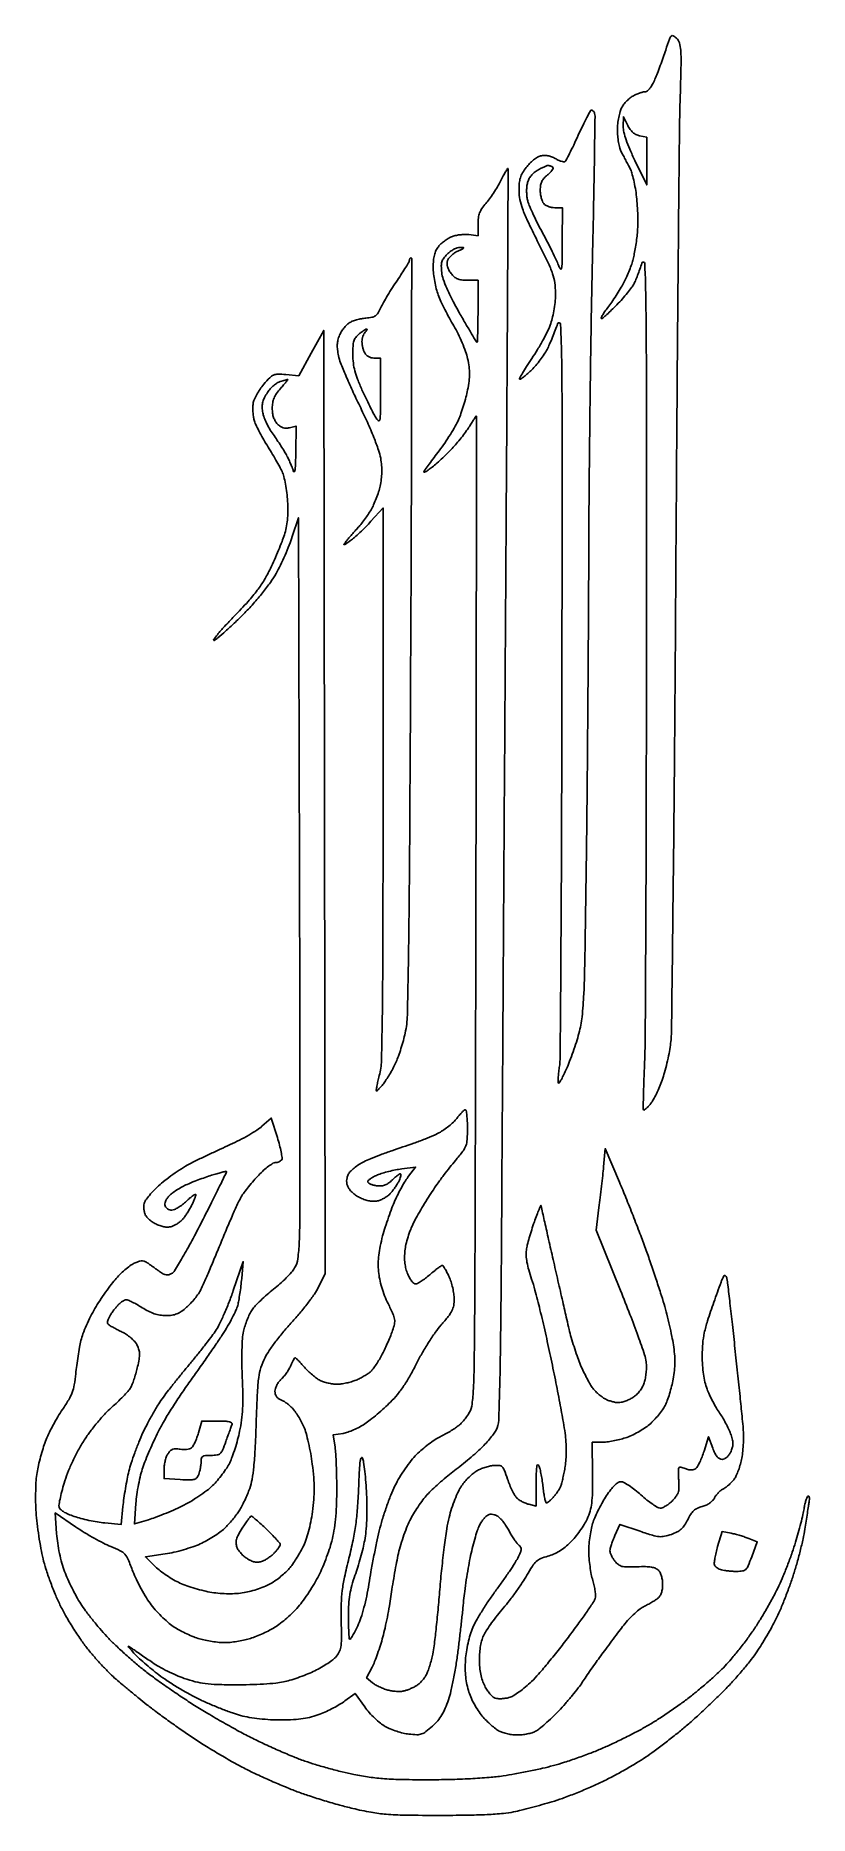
# Model space of a CAD drawing. Extents: x 5.4 to 30.2, y 4.6 to 61.7.
import ezdxf

# ---------------------------------------------------------------- set-up
doc = ezdxf.new("R2010")
doc.units = 0
doc.header["$MEASUREMENT"] = 0

msp = doc.modelspace()

# ---------------------------------------------------------------- linework, layer by layer
for points in [[(25.906531, 61.614958, 0.061437), (25.799897, 61.689429, 0.34464), (25.735882, 61.677987, 0.10003), (25.680325, 61.583329, 0.004718), (25.562815, 61.230995, -0.005881), (25.483924, 60.996275, -0.004164), (25.390097, 60.734638, -0.004203), (25.296269, 60.486168, -0.008871), (25.218467, 60.295387, -0.023681), (25.14048, 60.134889, -0.038378), (25.057842, 60.007756, -0.045799), (24.978703, 59.921887, -0.18575), (24.913505, 59.8968, 0.06196), (24.845377, 59.888325, 0.019093), (24.745893, 59.859102, 0.018778), (24.636084, 59.81759, 0.019568), (24.531231, 59.768468, 0.048266), (24.426599, 59.700854, 0.029802), (24.317321, 59.603108, 0.029733), (24.219949, 59.492537, 0.046361), (24.151516, 59.38575, 0.051147), (24.100546, 59.256278, 0.020726), (24.057002, 59.07147, 0.020249), (24.026243, 58.867195, 0.024259), (24.014494, 58.673081, 0.02443), (24.021896, 58.472632, 0.023439), (24.048791, 58.271038, 0.024688), (24.090878, 58.090363, 0.051137), (24.14461, 57.955999, -0.000019), (24.206442, 57.837971, -0.000011), (24.280657, 57.696284, -0.000011), (24.35502, 57.5543, -0.000018), (24.417346, 57.435283, -0.049642), (24.475067, 57.292084, -0.014185), (24.535689, 57.060091, -0.014132), (24.589553, 56.792951, -0.014559), (24.627629, 56.525833, -0.013193), (24.652223, 56.240847, -0.009289), (24.66545, 55.919405, -0.009382), (24.666616, 55.611211, -0.019383), (24.653678, 55.3707, -0.009225), (24.629279, 55.151692, -0.007062), (24.594816, 54.913219, -0.007146), (24.556199, 54.690831, -0.016726), (24.519421, 54.526117, -0.020136), (24.472029, 54.369249, -0.009914), (24.399872, 54.173694, -0.00982), (24.316816, 53.973324, -0.014109), (24.234855, 53.79959, -0.015865), (24.137692, 53.622052, -0.008467), (24.007004, 53.408613, -0.008421), (23.866054, 53.194967, -0.012986), (23.736388, 53.015624, 0.009911), (23.62553, 52.864263, 0.018616), (23.54308, 52.737062, 0.017046), (23.489568, 52.639984, 0.55952), (23.501099, 52.6212, 0.178162), (23.541936, 52.636228, 0.005926), (23.674329, 52.751669, 0.010598), (23.828304, 52.895154, 0.007106), (23.998446, 53.06535, 0.00998), (24.171684, 53.250909, 0.010328), (24.335361, 53.441159, 0.010092), (24.470188, 53.611474, 0.043096), (24.53936, 53.721, 0.021417), (24.591367, 53.833115, 0.006522), (24.66053, 54.007054, 0.006517), (24.733008, 54.204146, 0.00707), (24.798304, 54.3978, -0.837116), (24.891153, 54.385264, -0.007602), (24.926874, 53.084517, -0.002941), (24.943959, 50.402412, -0.000181), (24.94497, 42.4269, -0.000456), (24.939389, 37.563947, -0.00065), (24.924877, 33.246214, -0.000354), (24.905261, 29.593627, -0.009804), (24.880685, 28.6371, 0.002485), (24.859626, 28.115157, 0.003961), (24.847376, 27.668694, 0.000948), (24.840508, 27.278796, 0.175377), (24.853449, 27.2412, 0.391267), (24.877173, 27.237708, 0.029385), (24.933392, 27.281205, 0.02841), (25.00233, 27.348597, 0.01642), (25.077687, 27.436787, 0.040734), (25.163172, 27.563682, 0.014273), (25.265347, 27.758576, 0.014064), (25.366019, 27.98031, 0.015983), (25.449552, 28.198187, 0.016495), (25.52507, 28.44132, 0.009189), (25.601749, 28.741877, 0.009158), (25.668233, 29.04912, 0.014647), (25.712457, 29.3139, 0.030899), (25.74764, 29.785778, 0.000223), (25.795979, 33.748717, 0.000834), (25.842376, 38.350032, 0.000498), (25.88297, 43.8228, -0.000268), (25.920999, 49.289337, -0.00037), (25.961413, 54.198197, -0.000232), (26.000379, 58.327556, -0.004537), (26.024537, 59.6007, 0.001564), (26.053991, 60.78248, 0.02008), (26.045869, 61.224737, 0.059216), (26.003317, 61.46288, 0.136675)], [(23.183707, 59.3046, 0.273324), (23.149034, 59.284116, 0.004038), (23.031926, 59.067435, 0.009683), (22.900131, 58.806722, 0.006083), (22.755742, 58.497231, -0.004364), (22.611384, 58.185008, -0.006565), (22.479587, 57.915571, -0.002988), (22.363392, 57.689098, -0.135114), (22.327874, 57.650867, -0.191142), (22.288973, 57.643955, -0.029166), (22.211376, 57.664614, -0.029126), (22.118281, 57.701446, -0.021514), (22.019885, 57.752422, 0.03962), (21.90086, 57.808723, 0.046224), (21.780368, 57.842102, 0.049049), (21.662416, 57.85154, 0.056995), (21.5509, 57.836729, 0.076261), (21.448349, 57.793597, 0.03045), (21.323177, 57.705881, 0.029261), (21.197356, 57.593139, 0.032608), (21.090354, 57.470268, 0.030267), (20.970756, 57.291939, 0.057739), (20.901286, 57.134216, 0.053998), (20.867062, 56.957839, 0.023382), (20.858203, 56.718577, 0.04636), (20.887287, 56.435556, 0.038981), (20.968588, 56.145161, 0.023317), (21.130617, 55.75927, 0.005208), (21.444357, 55.117286, -0.004688), (21.781243, 54.429756, -0.02783), (21.933551, 54.059845, -0.04792), (22.004263, 53.76986, -0.034494), (22.029063, 53.437385, -0.024198), (22.018999, 53.202906, -0.016042), (21.985845, 52.935519, -0.01613), (21.93626, 52.674457, -0.027219), (21.875905, 52.460037, -0.030435), (21.785044, 52.238777, -0.011609), (21.632969, 51.942137, -0.011447), (21.452433, 51.626705, -0.013771), (21.267971, 51.339087, 0.00671), (21.099558, 51.084477, 0.012028), (20.969188, 50.870358, 0.006954), (20.872508, 50.697091, 0.56787), (20.885448, 50.6754, 0.158164), (20.926566, 50.688741, 0.010819), (21.025459, 50.763778, 0.014607), (21.140909, 50.861009, 0.010407), (21.264632, 50.976262, 0.023832), (21.396575, 51.117224, 0.015118), (21.53709, 51.292965, 0.015182), (21.664873, 51.474293, 0.026997), (21.757126, 51.631912, 0.014164), (21.838219, 51.800984, 0.007069), (21.93169, 52.019163, 0.007012), (22.022175, 52.247965, 0.010259), (22.094822, 52.452, -0.829503), (22.190456, 52.438943, -0.009514), (22.226996, 51.265589, -0.003187), (22.241367, 48.758319, -0.00018), (22.233591, 40.9887, -0.000517), (22.222569, 36.383052, -0.000814), (22.202587, 32.428975, -0.000187), (22.178119, 28.960676, -0.034065), (22.150825, 28.600009, 0.008952), (22.12818, 28.420852, 0.013366), (22.115392, 28.263507, 0.008313), (22.110476, 28.133322, 0.204406), (22.123645, 28.100555, 0.48301), (22.14744, 28.103292, 0.010266), (22.21642, 28.219469, 0.015663), (22.296541, 28.371892, 0.008932), (22.3842, 28.560646, 0.013605), (22.48138, 28.797266, 0.006907), (22.591348, 29.09977, 0.006855), (22.696298, 29.415251, 0.010173), (22.778776, 29.6946, 0.039703), (22.879726, 30.227005, 0.016163), (22.935528, 30.962748, 0.006837), (22.972787, 32.216688, 0.000718), (23.015623, 35.1513, 0.000824), (23.041061, 37.361017, 0.000468), (23.064941, 40.035628, 0.000467), (23.083962, 42.730327, 0.000771), (23.094398, 45.0072, -0.001439), (23.107755, 47.263434, -0.000913), (23.135681, 49.891792, -0.000917), (23.172542, 52.471979, -0.001698), (23.213433, 54.567, 0.000776), (23.250665, 56.309782, 0.00125), (23.276367, 57.794622, 0.000187), (23.29539, 59.112378, 0.08389), (23.282026, 59.19885, 0.050317), (23.263901, 59.2393, 0.056858), (23.238654, 59.273536, 0.065112), (23.210473, 59.296878, 0.141359)], [(24.345972, 58.812423, 0.040382), (24.421804, 58.686521, 0.057554), (24.509527, 58.590026, 0.063559), (24.609394, 58.523009, 0.066775), (24.721261, 58.484598), (24.957, 58.43745), (24.957, 57.671615), (24.957, 56.905781), (24.5763, 57.687971, -0.010975), (24.410883, 58.047696, -0.019628), (24.293279, 58.351077, -0.023626), (24.22104, 58.599193, -0.063446), (24.201011, 58.78163), (24.206421, 59.0931)], [(20.502198, 57.430662, 0.563663), (20.489156, 57.430749, 0.004756), (20.426, 57.32573, 0.010039), (20.352056, 57.194109, 0.005687), (20.267545, 57.031935, -0.016493), (20.165937, 56.846826, -0.011469), (20.039668, 56.644491, -0.011582), (19.909389, 56.455699, -0.023341), (19.796557, 56.314405, 0.029695), (19.670205, 56.151991, 0.059056), (19.594494, 56.007906, 0.05998), (19.555246, 55.851605, 0.031561), (19.5426, 55.651469), (19.5426, 55.277775), (19.244602, 55.312565, 0.036789), (19.111924, 55.31823, 0.024107), (18.959302, 55.306136, 0.024259), (18.810953, 55.279786, 0.042125), (18.691834, 55.241826, 0.038817), (18.582155, 55.186072, 0.024348), (18.463043, 55.105181, 0.024393), (18.352886, 55.013513, 0.040388), (18.270733, 54.92484, 0.056971), (18.194582, 54.801383, 0.048435), (18.143189, 54.657057, 0.040008), (18.113821, 54.481036, 0.02134), (18.1044, 54.260398, 0.028754), (18.116181, 54.055713, 0.017049), (18.152501, 53.813888, 0.017032), (18.205374, 53.574333, 0.027964), (18.268147, 53.376468, 0.017844), (18.354468, 53.171619, 0.007828), (18.482614, 52.906434, 0.007735), (18.627511, 52.628974, 0.010269), (18.768306, 52.381511, -0.020008), (18.904757, 52.130432, -0.014663), (19.036505, 51.841999, -0.014864), (19.145266, 51.561107, -0.031561), (19.208915, 51.336889, -0.019709), (19.255571, 51.07159, -0.033524), (19.270791, 50.846944, -0.032176), (19.256058, 50.616001, -0.016557), (19.209542, 50.329844, -0.015816), (19.156006, 50.096888, -0.010295), (19.080208, 49.831398, -0.010355), (18.995464, 49.575163, -0.019363), (18.914694, 49.372255, -0.024327), (18.811793, 49.167758, -0.010284), (18.65497, 48.903394, -0.010147), (18.475592, 48.627366, -0.013059), (18.29913, 48.381585, 0.00173), (18.131358, 48.158744, 0.002202), (17.978219, 47.951975, 0.001717), (17.851196, 47.777627, 0.018339), (17.802474, 47.704785, 0.602228), (17.811382, 47.689625, 0.118526), (17.851446, 47.701169, 0.028305), (17.944403, 47.761154, 0.009969), (18.070813, 47.857172, 0.013779), (18.225377, 47.986594, 0.007323), (18.409849, 48.154796, 0.007283), (18.593495, 48.332342, 0.011223), (18.746537, 48.491672, 0.011923), (18.889079, 48.654526, 0.008607), (19.040461, 48.842524, 0.008701), (19.178245, 49.02631, 0.018627), (19.276677, 49.17375, -0.003049), (19.352509, 49.295377, -0.004931), (19.418669, 49.397812, -0.001144), (19.477412, 49.486385, -0.250548), (19.48605, 49.491013, -0.414628), (19.491916, 49.48515, -0.000001), (19.490061, 45.781969, -0.000176), (19.48657, 41.706129, -0.000106), (19.479692, 36.864463, -0.000119), (19.470213, 31.79444, -0.000141), (19.458766, 27.002605, -0.000122), (19.446977, 22.957957, -0.000897), (19.437392, 21.0231, -0.001143), (19.420519, 19.15527, -0.009226), (19.394989, 18.297947, -0.018167), (19.352857, 17.800845, -0.095234), (19.26934, 17.54082, -0.029133), (19.197463, 17.425898, -0.018898), (19.101963, 17.301561, -0.019009), (18.999133, 17.186835, -0.033887), (18.905071, 17.101932, -0.022228), (18.796282, 17.023926, -0.009654), (18.645305, 16.929626, -0.009531), (18.480699, 16.835392, -0.012511), (18.32676, 16.756057, 0.03337), (18.160888, 16.661623, 0.015247), (17.957201, 16.517814, 0.015021), (17.751067, 16.35272, 0.020019), (17.574783, 16.190015, 0.030106), (17.402931, 15.99612, 0.015128), (17.208862, 15.732592, 0.014965), (17.024006, 15.447072, 0.021433), (16.878966, 15.182701, 0.020743), (16.748046, 14.887511, 0.010273), (16.605403, 14.503221, 0.010176), (16.47358, 14.098015, 0.014674), (16.374923, 13.734231, 0.006693), (16.288759, 13.352676, 0.003857), (16.194723, 12.891146, 0.003853), (16.107432, 12.426187, 0.006435), (16.042047, 12.033521, -0.013029), (15.972656, 11.648221, -0.013846), (15.884475, 11.274864, -0.014776), (15.786263, 10.944758, -0.030798), (15.686687, 10.69567, -0.009367), (15.598643, 10.518235, -0.016387), (15.518268, 10.375254, -0.011088), (15.449368, 10.267061, -0.472908), (15.425489, 10.264711, -0.181986), (15.409867, 10.299194, -0.003435), (15.398126, 10.499798, -0.007897), (15.389641, 10.736686, -0.005146), (15.386983, 11.010363, -0.014879), (15.398253, 11.381768, -0.024895), (15.432508, 11.692296, -0.026133), (15.495929, 11.987094, -0.018687), (15.596139, 12.3093, 0.010213), (15.68366, 12.574764, 0.006698), (15.774091, 12.883829, 0.006739), (15.854101, 13.187311, 0.012855), (15.908798, 13.433544, 0.025274), (15.949518, 13.717681, 0.013032), (15.973121, 14.076191, 0.01191), (15.979562, 14.482241, 0.009899), (15.967574, 14.914044, 0.006925), (15.944296, 15.292685, 0.008462), (15.911638, 15.645975, 0.007258), (15.874953, 15.941226, 0.05796), (15.840534, 16.073849, 0.619877), (15.800682, 16.077496, 0.105621), (15.766326, 15.980924, 0.01972), (15.738644, 15.680532, 0.003281), (15.712026, 15.100949, -0.008619), (15.675801, 14.461274, -0.015859), (15.620884, 13.942787, -0.016462), (15.534825, 13.441933, -0.010169), (15.40242, 12.8592, 0.008081), (15.261926, 12.252598, 0.022357), (15.18921, 11.820505, 0.024104), (15.158271, 11.402155, 0.010763), (15.156009, 10.849794, -0.004415), (15.161063, 10.261929, -0.039558), (15.140635, 10.004889, -0.08611), (15.08384, 9.839174, -0.063137), (14.969427, 9.681619, -0.046235), (14.85703, 9.582201, -0.015567), (14.676306, 9.458384, -0.015336), (14.466793, 9.333119, -0.016978), (14.256877, 9.225366, -0.015587), (14.029152, 9.126628, -0.010718), (13.765437, 9.028413, -0.010816), (13.507308, 8.944745, -0.02156), (13.299186, 8.89189, -0.028797), (13.057428, 8.855843, -0.007571), (12.666934, 8.826387, -0.007663), (12.220636, 8.806368, -0.00779), (11.776386, 8.800184, -0.006653), (11.172903, 8.809217, -0.024077), (10.789981, 8.838537, -0.032451), (10.473825, 8.899157, -0.021228), (10.118753, 9.007739, -0.018287), (9.863967, 9.108262, -0.012239), (9.57999, 9.240857, -0.012334), (9.310779, 9.383064, -0.023635), (9.103553, 9.51238, 0.000212), (8.922627, 9.637422, 0.000194), (8.736287, 9.765982, 0.000194), (8.569909, 9.880579, 0.000639), (8.46, 9.956012, 0.006004), (8.336954, 10.038079, 0.70239), (8.326109, 10.029861, 0.106958), (8.346686, 9.993537, 0.001783), (8.5023, 9.820384, 0.021926), (8.636939, 9.68415, 0.007541), (8.843079, 9.498795, 0.007477), (9.076856, 9.300959, 0.008592), (9.306, 9.11935, 0.018543), (9.570938, 8.931836, 0.009331), (9.918028, 8.714144, 0.009253), (10.285648, 8.502187, 0.01355), (10.6173, 8.330617, 0.010823), (10.949066, 8.178998, 0.008377), (11.316572, 8.027818, 0.008482), (11.6645, 7.898226, 0.020094), (11.9286, 7.816704, 0.02348), (12.204608, 7.757221, 0.014151), (12.536321, 7.711485, 0.01357), (12.891461, 7.68245, 0.014498), (13.2399, 7.673583, 0.012182), (13.6295, 7.684461, 0.02393), (13.937944, 7.715448, 0.028056), (14.207254, 7.771183, 0.026519), (14.473863, 7.857526, 0.01804), (14.67865, 7.944664, 0.012539), (14.903546, 8.057057, 0.012665), (15.114232, 8.175976, 0.025382), (15.273013, 8.282274), (15.599599, 8.525783), (15.911064, 8.091041, 0.026542), (16.055594, 7.91038, 0.019898), (16.232532, 7.727031, 0.020247), (16.413425, 7.567441, 0.042754), (16.568047, 7.462345, 0.031975), (16.730313, 7.384445, 0.018536), (16.93382, 7.310945, 0.018478), (17.144201, 7.252138, 0.029441), (17.328035, 7.219302, 0.021734), (17.580467, 7.20048, 0.090017), (17.73108, 7.223026, 0.084198), (17.869187, 7.297782, 0.017646), (18.080326, 7.475415, 0.03275), (18.248912, 7.649063, 0.039473), (18.382152, 7.833263, 0.036131), (18.493297, 8.049337, 0.021419), (18.595423, 8.320637, 0.022815), (18.672191, 8.596336, 0.008069), (18.757576, 8.997311, 0.00799), (18.837334, 9.441427, 0.009306), (18.898492, 9.865879, 0.001753), (18.950916, 10.297061, 0.001406), (19.004415, 10.761566, 0.00142), (19.051459, 11.191374, 0.003619), (19.082436, 11.50344, -0.009843), (19.115391, 11.798073, -0.005081), (19.167598, 12.165244, -0.005049), (19.228955, 12.541863, -0.007622), (19.29069, 12.868424, -0.009469), (19.358703, 13.171123, -0.009126), (19.438902, 13.474788, -0.009084), (19.519268, 13.73962, -0.032579), (19.58446, 13.903824, -0.034474), (19.651767, 14.023593, -0.034274), (19.73501, 14.133225, -0.03635), (19.82106, 14.218381, -0.10038), (19.895226, 14.259615, -0.083295), (19.976505, 14.271163, -0.067282), (20.063666, 14.257147, -0.061188), (20.151454, 14.218361, -0.049281), (20.234465, 14.156975, -0.037641), (20.311348, 14.076138, -0.016423), (20.40128, 13.958388, -0.016144), (20.48905, 13.826481, -0.02073), (20.560619, 13.69954, 0.017448), (20.629171, 13.576065, 0.016231), (20.707749, 13.454589, 0.016462), (20.784631, 13.351231, 0.051446), (20.845212, 13.28941, -0.073651), (20.909732, 13.217465, -0.16499), (20.928157, 13.147347, -0.0883), (20.904113, 13.05167, -0.012349), (20.815564, 12.866971, -0.023932), (20.72059, 12.700941, -0.00581), (20.547636, 12.436423, -0.005945), (20.341926, 12.137398, -0.005884), (20.128467, 11.84231, 0.009928), (19.911841, 11.537686, 0.008606), (19.696635, 11.209989, 0.00869), (19.511981, 10.906428, 0.02495), (19.398262, 10.687581, 0.02907), (19.313556, 10.469971, 0.017925), (19.23834, 10.205655, 0.017553), (19.180008, 9.926916, 0.021891), (19.146397, 9.664554, 0.01759), (19.13234, 9.374722, 0.023939), (19.141388, 9.113164, 0.025415), (19.174429, 8.866707, 0.024711), (19.232508, 8.622511, 0.031097), (19.307372, 8.414247, 0.021531), (19.416351, 8.188824, 0.021577), (19.543838, 7.974454, 0.032081), (19.674866, 7.79986, 0.018763), (19.810366, 7.653083, 0.016229), (19.963016, 7.50934, 0.016529), (20.109954, 7.388106, 0.044915), (20.22369, 7.315682, 0.044723), (20.340826, 7.267824, 0.022378), (20.495845, 7.227625, 0.022021), (20.661175, 7.200105, 0.030237), (20.8116, 7.191, 0.028937), (20.961111, 7.19966, 0.021822), (21.123636, 7.22578, 0.022237), (21.274669, 7.263937, 0.046595), (21.386851, 7.309402, 0.050812), (21.506557, 7.387779, 0.010476), (21.699291, 7.550839, 0.010916), (21.915989, 7.75069, 0.010085), (22.129674, 7.965052, 0.010007), (22.344525, 8.19864, 0.008217), (22.564748, 8.456314, 0.008316), (22.759319, 8.699834, 0.021692), (22.888463, 8.883, -0.006613), (23.006696, 9.06191, -0.003171), (23.162928, 9.288551, -0.003143), (23.328995, 9.523067, -0.004484), (23.479591, 9.729, -0.000142), (23.637919, 9.941355, -0.000082), (23.828405, 10.196602, -0.000082), (24.019575, 10.45259, -0.000138), (24.18017, 10.667437, -0.023202), (24.338927, 10.860358, -0.019763), (24.523274, 11.048777, -0.020225), (24.704921, 11.206926, -0.051843), (24.851268, 11.301209, 0.009749), (24.983579, 11.37148, 0.008592), (25.118803, 11.449786, 0.008664), (25.2383, 11.524607, 0.025686), (25.31655, 11.581433, 0.08684), (25.378963, 11.65287, 0.054921), (25.425719, 11.753458, 0.047416), (25.454905, 11.877761, 0.033977), (25.4646, 12.020269, 0.036615), (25.454807, 12.153814, 0.035458), (25.425629, 12.285982, 0.037738), (25.38244, 12.399482, 0.086806), (25.330104, 12.47401, 0.098726), (25.235933, 12.53687, 0.057516), (25.104809, 12.57413, 0.038095), (24.918909, 12.59012, 0.012732), (24.645889, 12.585803, -0.010565), (24.327469, 12.579387, -0.060791), (24.16042, 12.599939, -0.102332), (24.044996, 12.655382, -0.059622), (23.934385, 12.762822, -0.030747), (23.872604, 12.849477, -0.029109), (23.82067, 12.944613, -0.030379), (23.784816, 13.034185, -0.083544), (23.774458, 13.101222, -0.062708), (23.784971, 13.176561, -0.013611), (23.822738, 13.302607, -0.013988), (23.874864, 13.447058, -0.012983), (23.936208, 13.592049), (24.0961, 13.944197), (24.744154, 13.72366, 0.007766), (25.141559, 13.595272, 0.049807), (25.348595, 13.55386, 0.076153), (25.520734, 13.563186, 0.031687), (25.745654, 13.625312, 0.034348), (25.929411, 13.703331, 0.065754), (26.061308, 13.793858, 0.064542), (26.166715, 13.91672, 0.03197), (26.2683, 14.095696, -0.028727), (26.366389, 14.271151, -0.065976), (26.463574, 14.386775, -0.07526), (26.578903, 14.463966, -0.047648), (26.731499, 14.518696, 0.043977), (26.857474, 14.56284, 0.046051), (26.971734, 14.627804, 0.049464), (27.064056, 14.706815, 0.075944), (27.124442, 14.792758, -0.04759), (27.176253, 14.876137, -0.031001), (27.250456, 14.961931, -0.031115), (27.334085, 15.037303, -0.050611), (27.414487, 15.088858, 0.042531), (27.498877, 15.141069, 0.022036), (27.595102, 15.219381, 0.021742), (27.687535, 15.309129, 0.030754), (27.760992, 15.3972, 0.053006), (27.826838, 15.51016, 0.018972), (27.89676, 15.683254, 0.018575), (27.959638, 15.880345, 0.020901), (28.004958, 16.074, 0.024627), (28.035373, 16.291654, 0.012972), (28.052742, 16.564151, 0.012875), (28.0561, 16.844747, 0.019342), (28.043263, 17.0892, 0.002644), (28.011994, 17.412457, 0.000415), (27.946474, 18.049146, 0.000461), (27.867917, 18.799613, 0.000402), (27.784345, 19.5849, 0.000798), (27.700869, 20.351783, 0.001073), (27.622661, 21.046101, 0.000732), (27.554935, 21.628445, 0.011479), (27.526942, 21.8268, 0.141301), (27.48244, 21.92038, 0.517489), (27.428264, 21.914455, 0.039679), (27.337325, 21.714834, 0.002192), (27.105899, 21.068362, 0.006908), (26.905294, 20.474121, 0.024418), (26.800633, 20.085275, 0.032505), (26.750144, 19.749199, 0.021035), (26.7336, 19.35612, 0.015707), (26.743398, 19.044302, 0.020557), (26.772976, 18.760734, 0.022694), (26.821773, 18.507579, 0.031841), (26.88966, 18.287699, 0.018949), (26.967778, 18.103453, 0.010999), (27.074698, 17.888138, 0.010985), (27.191541, 17.676713, 0.018157), (27.30043, 17.504241, -0.017279), (27.405471, 17.33851, -0.012776), (27.510457, 17.148506, -0.012946), (27.600491, 16.963709, -0.02812), (27.657738, 16.816653, -0.023715), (27.704571, 16.645836, -0.059686), (27.717552, 16.517665, -0.068127), (27.699309, 16.400399, -0.03916), (27.647678, 16.266753, -0.047794), (27.590849, 16.172473, -0.057937), (27.520243, 16.097245, -0.06596), (27.443731, 16.048246, -0.109909), (27.369369, 16.0317, -0.12935), (27.285782, 16.053692, -0.091714), (27.211097, 16.116274, -0.061092), (27.140849, 16.22626, -0.023131), (27.069718, 16.394452), (26.935719, 16.757205), (26.790927, 16.297872, -0.015368), (26.727043, 16.11501, -0.017823), (26.654834, 15.94539, -0.017072), (26.584278, 15.807263, -0.093188), (26.530958, 15.742951, -0.084286), (26.464787, 15.704664, -0.082884), (26.389296, 15.690068, -0.065745), (26.298984, 15.69965, -0.03159), (26.187494, 15.734158, 0.021378), (26.043084, 15.782105, 0.282685), (25.991269, 15.767588, 0.190493), (25.968498, 15.708905, 0.009977), (25.973901, 15.503326, -0.004204), (25.978924, 15.370566, -0.003896), (25.98187, 15.234326, -0.003887), (25.982604, 15.113046, -0.013032), (25.980397, 15.03361, -0.09717), (25.962033, 14.960956, -0.032967), (25.908851, 14.865256, -0.031329), (25.834619, 14.764668, -0.031256), (25.748346, 14.67406, -0.028155), (25.652363, 14.594662, -0.029151), (25.549137, 14.527542, -0.030463), (25.453424, 14.480437, -0.099435), (25.384534, 14.4666, -0.136141), (25.304995, 14.488666, -0.0154), (25.146276, 14.590856, -0.017743), (24.961958, 14.727607, -0.013546), (24.76998, 14.8896, 0.016251), (24.575915, 15.051565, 0.020307), (24.385281, 15.188344, 0.018966), (24.21933, 15.288687, 0.127156), (24.126819, 15.3126, 0.144411), (24.03607, 15.285832, 0.047826), (23.926055, 15.198805, 0.036848), (23.801484, 15.060248, 0.018388), (23.664017, 14.86845, 0.016972), (23.541333, 14.668863, 0.011806), (23.415972, 14.435857, 0.011923), (23.306166, 14.206284, 0.024), (23.232791, 14.019493, 0.030072), (23.180269, 13.826864, 0.015218), (23.13631, 13.579147, 0.015059), (23.106328, 13.319766, 0.02168), (23.096716, 13.088893, 0.019725), (23.106267, 12.85711, 0.013452), (23.134575, 12.594878, 0.013575), (23.175623, 12.343059, 0.026455), (23.224313, 12.145486, -0.019451), (23.269123, 11.97403, -0.021102), (23.29907, 11.80419, -0.021159), (23.312316, 11.657443, -0.088994), (23.300909, 11.570063, -0.070667), (23.252052, 11.468516, -0.003371), (23.039593, 11.155467, -0.005469), (22.77996, 10.787097, -0.003905), (22.481658, 10.380277, -0.006701), (22.154006, 9.952751, -0.006147), (21.805595, 9.521549, -0.006154), (21.48527, 9.144474, -0.020029), (21.260269, 8.906108, -0.019574), (21.067081, 8.73146, -0.019516), (20.860642, 8.572274, -0.019788), (20.669835, 8.447735, -0.069234), (20.534873, 8.390602, -0.030455), (20.417869, 8.366724, -0.025865), (20.292242, 8.355552, -0.026679), (20.176539, 8.357445, -0.063824), (20.0925, 8.374235, -0.100826), (20.016069, 8.41857, -0.032882), (19.924048, 8.511879, -0.031236), (19.832898, 8.631717, -0.030553), (19.756647, 8.762841, -0.037855), (19.684532, 8.9383, -0.028844), (19.631788, 9.139308, -0.026664), (19.599146, 9.361868, -0.021827), (19.587447, 9.6021, -0.021316), (19.596272, 9.836642, -0.025293), (19.625185, 10.056412, -0.027562), (19.672347, 10.252103, -0.042643), (19.73629, 10.413674, -0.032277), (19.825094, 10.566425, -0.009618), (19.979784, 10.787576, -0.009604), (20.163515, 11.029856, -0.010242), (20.352616, 11.259674, 0.012891), (20.551819, 11.504399, 0.00877), (20.766208, 11.792412, 0.008842), (20.963436, 12.077831, 0.017521), (21.1077, 12.312107, -0.014161), (21.285009, 12.604429, -0.064798), (21.413115, 12.75561, -0.084836), (21.558494, 12.84862, -0.03465), (21.78108, 12.925014, 0.039798), (21.968094, 12.991357, 0.032879), (22.155133, 13.090207, 0.03111), (22.337788, 13.218992, 0.027275), (22.511687, 13.374887, 0.024884), (22.65798, 13.536514, 0.016381), (22.81043, 13.735758, 0.016495), (22.946334, 13.939893, 0.030354), (23.040881, 14.115581, 0.036316), (23.136499, 14.369297, 0.041568), (23.189179, 14.62302, 0.026238), (23.212761, 14.963415, 0.00588), (23.215639, 15.54525), (23.208578, 16.5816), (23.523174, 16.5816, 0.032137), (23.674179, 16.591316, 0.014078), (23.872367, 16.622619, 0.013865), (24.08157, 16.667765, 0.018033), (24.270141, 16.72124, 0.030589), (24.46053, 16.795863, 0.018611), (24.675867, 16.905768, 0.018623), (24.882043, 17.031152, 0.03109), (25.044174, 17.15333, 0.02489), (25.186673, 17.28815, 0.017908), (25.332343, 17.451746, 0.018155), (25.459988, 17.617793, 0.036849), (25.545394, 17.75854, 0.031455), (25.613422, 17.91555, 0.012937), (25.686444, 18.135834, 0.01274), (25.752856, 18.376978, 0.01597), (25.801504, 18.603751, 0.019219), (25.84108, 18.882663, 0.023765), (25.855503, 19.144666, 0.023247), (25.845085, 19.411565, 0.017109), (25.809737, 19.705429, 0.012475), (25.760886, 19.975608, 0.00581), (25.684758, 20.32348, 0.005751), (25.596367, 20.686932, 0.007999), (25.508297, 21.010093, 0.006811), (25.400091, 21.365317, 0.00292), (25.246357, 21.83688, 0.002888), (25.076693, 22.3375, 0.003805), (24.915864, 22.791947, 0.004167), (24.737824, 23.27062, 0.002349), (24.514257, 23.848533, 0.002344), (24.283172, 24.429613, 0.003839), (24.081343, 24.919399), (23.626135, 26.000434), (23.570217, 25.415267, -0.002898), (23.542267, 25.139656, -0.001431), (23.503728, 24.789832, -0.00142), (23.461667, 24.427054, -0.002075), (23.422395, 24.107851), (23.330491, 23.385603), (24.113539, 21.449002, -0.00425), (24.416373, 20.681335, -0.00562), (24.67834, 19.97683, -0.004111), (24.885906, 19.383529, -0.054072), (24.936666, 19.156833, -0.031361), (24.944545, 18.997917, -0.020254), (24.934657, 18.813862, -0.020364), (24.910248, 18.634008, -0.035805), (24.87355, 18.488584, -0.044711), (24.812839, 18.348185, -0.040897), (24.726565, 18.216287, -0.041428), (24.621308, 18.101889, -0.049193), (24.504128, 18.013569, -0.02818), (24.387923, 17.951403, -0.023889), (24.258955, 17.898826, -0.024576), (24.1366, 17.862287, -0.059929), (24.043349, 17.850916, -0.046209), (23.95251, 17.85918, -0.02243), (23.83884, 17.885548, -0.022029), (23.722055, 17.923839, -0.029546), (23.620349, 17.969254, -0.041377), (23.519467, 18.032748, -0.021516), (23.404445, 18.127193, -0.021242), (23.293952, 18.234975, -0.030233), (23.206157, 18.340297, -0.029471), (23.120388, 18.472498, -0.010425), (23.012994, 18.671086, -0.010306), (22.903817, 18.89465, -0.01193), (22.809411, 19.111968, -0.012715), (22.718965, 19.351875, -0.007257), (22.621349, 19.645862, -0.007244), (22.531645, 19.944735, -0.011912), (22.465502, 20.200275, -0.000866), (22.39121, 20.520859, -0.000174), (22.260072, 21.092142, -0.000184), (22.10795, 21.757016, -0.000172), (21.952798, 22.437362, -0.000518), (21.806828, 23.081541, -0.000816), (21.682991, 23.634888, -0.000187), (21.57533, 24.120524, -0.034275), (21.56764, 24.171662, 0.776988), (21.556751, 24.173519, 0.006243), (21.501256, 24.044484, 0.007965), (21.431362, 23.86834, 0.004098), (21.349178, 23.6457, 0.008874), (21.264411, 23.396333, 0.008133), (21.185924, 23.136788, 0.00816), (21.123435, 22.902896, 0.026268), (21.092671, 22.744834, 0.052557), (21.086656, 22.571518, 0.027752), (21.113694, 22.357758, 0.023306), (21.172139, 22.105776, 0.014224), (21.263271, 21.814234, -0.019126), (21.369791, 21.461348, -0.003919), (21.529074, 20.829844, -0.00412), (21.702474, 20.092583, -0.003861), (21.867615, 19.336474, -0.002376), (22.02273, 18.581195, -0.002596), (22.166032, 17.84644, -0.002429), (22.282333, 17.216495, -0.012899), (22.335367, 16.87007, -0.016491), (22.361173, 16.593795, -0.014415), (22.370265, 16.303717, -0.014917), (22.362795, 16.03047, -0.026665), (22.338027, 15.807196, -0.006473), (22.304883, 15.621626, -0.006588), (22.267124, 15.438059, -0.006427), (22.230162, 15.279406, -0.026913), (22.20163, 15.1857, -0.03896), (22.165973, 15.107385, -0.017458), (22.107763, 15.010287, -0.017159), (22.038767, 14.911416, -0.022329), (21.968647, 14.82615, -0.015545), (21.898806, 14.753251, -0.020639), (21.830658, 14.691715, -0.018455), (21.771243, 14.645956, -0.156093), (21.739505, 14.6358, -0.338352), (21.714575, 14.654851, -0.01185), (21.683563, 14.780455, -0.017667), (21.654131, 14.939459, -0.01089), (21.630233, 15.128241, 0.010796), (21.604498, 15.331846, 0.010448), (21.56976, 15.536396, 0.010414), (21.531696, 15.715031, 0.037363), (21.496644, 15.826191, 0.290764), (21.460733, 15.852085, 0.385025), (21.430887, 15.828135, 0.033822), (21.415028, 15.655957, 0.00427), (21.409162, 15.282279), (21.4038, 14.532857), (21.17115, 14.589663, -0.03636), (21.071382, 14.62186, -0.025228), (20.963902, 14.671844, -0.025536), (20.865052, 14.730669, -0.046838), (20.792326, 14.789658, -0.065807), (20.725701, 14.874748, -0.017233), (20.642663, 15.027328, -0.017202), (20.559346, 15.209221, -0.016845), (20.4881, 15.397674, 0.010107), (20.38186, 15.690557, 0.10732), (20.312504, 15.795954, 0.179825), (20.219308, 15.837474, 0.040082), (20.042073, 15.834488, 0.033255), (19.913463, 15.813277, 0.020055), (19.764482, 15.772038, 0.020046), (19.619092, 15.718928, 0.032878), (19.501471, 15.66123, 0.04404), (19.388044, 15.581985, 0.020185), (19.254444, 15.460437, 0.019808), (19.123201, 15.320296, 0.025818), (19.015282, 15.181642, 0.04203), (18.913251, 15.005795, 0.016377), (18.801394, 14.747724, 0.015955), (18.696924, 14.456414, 0.018012), (18.615819, 14.1705, 0.022195), (18.543244, 13.804986, 0.00581), (18.459806, 13.212913, 0.005891), (18.380487, 12.535738, 0.006001), (18.317681, 11.861029, -0.003182), (18.260227, 11.203678, -0.003688), (18.196939, 10.578696, -0.003294), (18.135987, 10.05048, -0.021767), (18.092335, 9.788329, -0.012431), (18.04845, 9.603721, -0.010853), (17.99359, 9.412908, -0.010977), (17.936458, 9.242571, -0.031561), (17.886936, 9.128213, -0.038517), (17.829781, 9.034734, -0.024925), (17.750447, 8.935741, -0.025048), (17.662698, 8.846242, -0.042642), (17.579974, 8.782046, -0.025294), (17.489718, 8.729871, -0.015594), (17.378843, 8.677351, -0.015628), (17.265704, 8.632169, -0.026895), (17.168646, 8.602686, -0.051573), (17.063983, 8.588141, -0.023603), (16.925944, 8.589821, -0.023076), (16.779444, 8.605336, -0.029445), (16.646665, 8.63371, -0.025426), (16.516145, 8.676998, -0.018741), (16.376372, 8.737509, -0.019037), (16.248245, 8.804883, -0.039642), (16.155272, 8.868683), (15.969204, 9.019352), (16.147062, 9.367983, 0.023604), (16.226827, 9.54444, 0.009089), (16.321349, 9.796194, 0.008975), (16.414151, 10.073406, 0.010938), (16.490623, 10.336157, 0.010406), (16.560778, 10.622177, 0.005831), (16.634741, 10.972519, 0.005815), (16.701255, 11.328397, 0.009427), (16.748549, 11.6325, -0.005522), (16.793569, 11.937655, -0.003372), (16.853111, 12.296874, -0.003379), (16.916917, 12.652028, -0.005988), (16.974999, 12.9438, -0.01766), (17.044296, 13.222394, -0.011863), (17.142138, 13.535545, -0.011957), (17.251448, 13.834565, -0.023052), (17.355494, 14.067253, -0.01841), (17.472436, 14.279598, -0.012339), (17.620853, 14.51378, -0.012435), (17.776076, 14.733789, -0.023858), (17.913021, 14.900732, -0.018989), (18.068298, 15.060008, -0.00859), (18.282987, 15.257205, -0.008491), (18.516928, 15.457795, -0.011496), (18.73539, 15.630454, 0.007246), (18.957828, 15.803203, 0.005051), (19.203973, 16.00426, 0.005096), (19.43619, 16.201931, 0.010518), (19.612835, 16.362074, 0.015113), (19.763386, 16.513318, 0.012929), (19.912808, 16.681291, 0.013121), (20.040691, 16.841086, 0.035848), (20.119591, 16.9623, 0.118857), (20.208862, 17.286436, 0.00312), (20.247882, 18.792313, 0.00303), (20.282336, 21.324465, 0.000304), (20.32426, 27.3681, -0.000021), (20.353613, 31.975002, -0.000013), (20.388922, 37.457972, -0.000013), (20.424381, 42.920854, -0.000022), (20.454164, 47.4606, 0.000168), (20.478073, 51.274309, 0.000279), (20.495357, 54.489762, 0.000006), (20.509364, 57.4044, 0.136424)], [(21.79155, 57.527684, -0.054589), (21.830933, 57.523509, -0.038817), (21.873478, 57.510707, -0.039325), (21.912656, 57.491855, -0.064665), (21.941754, 57.469446, -0.303163), (21.948724, 57.434466, -0.056343), (21.915377, 57.374085, -0.043713), (21.853878, 57.301738, -0.026446), (21.769734, 57.227038, 0.041882), (21.659604, 57.123022, 0.07142), (21.589567, 57.017883, 0.070843), (21.551597, 56.896674, 0.040556), (21.53916, 56.743598, 0.033042), (21.547402, 56.619009, 0.029997), (21.572024, 56.492416, 0.031283), (21.608023, 56.381797, 0.079054), (21.651039, 56.309206, 0.085407), (21.711455, 56.257521, 0.043691), (21.801564, 56.213999, 0.041728), (21.904944, 56.18436, 0.048989), (22.006359, 56.1744), (22.2498, 56.1744), (22.243839, 55.09575, -0.001525), (22.237971, 54.411624, -0.036982), (22.221678, 54.221655, -0.677013), (22.183956, 54.213178, -0.062486), (22.121364, 54.33436, 0.020739), (22.051661, 54.502289, 0.005271), (21.92452, 54.768582, 0.005365), (21.772715, 55.069874, 0.005407), (21.61487, 55.367049, -0.006958), (21.459725, 55.661339, -0.007394), (21.316026, 55.95398, -0.00709), (21.199725, 56.209259, -0.033514), (21.145162, 56.360468, -0.036005), (21.118443, 56.487494, -0.022024), (21.104475, 56.640059, -0.022028), (21.103983, 56.79318, -0.036168), (21.118609, 56.921896, -0.049807), (21.158498, 57.058058, -0.058915), (21.223037, 57.17558, -0.057333), (21.314847, 57.277259, -0.043588), (21.435841, 57.36635, -0.014012), (21.543658, 57.428019, -0.016433), (21.649255, 57.480162, -0.015484), (21.740566, 57.518213, -0.090351)], [(18.967705, 54.902089, -0.015474), (19.072843, 54.897038, -0.558891), (19.081953, 54.879219, -0.150166), (19.051939, 54.852575, -0.004375), (18.895025, 54.782668, 0.045024), (18.788527, 54.724439, 0.039561), (18.689124, 54.64578, 0.041607), (18.610648, 54.559683, 0.087378), (18.568847, 54.479713, 0.073255), (18.553191, 54.383362, 0.068205), (18.565298, 54.284092, 0.059372), (18.606296, 54.180295, 0.037389), (18.676671, 54.070383, 0.046303), (18.777572, 53.959165, 0.083902), (18.880462, 53.892626, 0.073334), (19.009003, 53.8584, 0.028463), (19.193308, 53.8479), (19.542819, 53.8479), (19.542709, 52.85385, -0.002962), (19.54041, 52.472684, -0.004937), (19.533404, 52.151802, -0.000979), (19.523987, 51.872154, -0.403819), (19.511185, 51.8598, -0.263042), (19.492362, 51.870439, -0.000695), (19.3334, 52.135301, -0.00388), (19.155419, 52.438098, -0.002378), (18.950073, 52.797676, -0.009209), (18.718272, 53.22635, -0.016192), (18.544895, 53.589983, -0.019159), (18.427969, 53.887715, -0.055973), (18.37901, 54.102544, -0.023962), (18.365793, 54.30773, -0.077549), (18.384571, 54.44256, -0.087419), (18.442005, 54.556314, -0.035876), (18.555577, 54.687468, -0.040225), (18.653303, 54.770619, -0.036132), (18.766536, 54.84041, -0.037996), (18.87776, 54.887981, -0.08653)], [(17.394229, 54.567, 0.1444), (17.374693, 54.561238, 0.099432), (17.358049, 54.545038, 0.083732), (17.346832, 54.520815, 0.066745), (17.343, 54.492236, -0.132082), (17.329803, 54.443152, -0.004677), (17.22908, 54.273058, -0.00837), (17.103781, 54.073529, -0.00573), (16.955186, 53.851086, 0.007618), (16.796376, 53.611397, 0.006949), (16.639893, 53.359585, 0.006968), (16.506339, 53.130696, 0.022335), (16.426436, 52.97324, -0.028997), (16.336012, 52.800779, -0.104196), (16.251893, 52.710216, -0.104758), (16.138641, 52.661548, -0.02948), (15.9471, 52.634913, 0.027972), (15.803068, 52.615326, 0.022099), (15.650114, 52.57866, 0.022599), (15.510825, 52.531779, 0.050406), (15.411284, 52.481142, 0.0554), (15.327448, 52.41307, 0.028886), (15.238539, 52.311773, 0.028332), (15.158323, 52.196007, 0.0384), (15.10044, 52.082769, 0.03942), (15.05111, 51.932392, 0.047959), (15.03009, 51.785717, 0.042176), (15.036235, 51.623269, 0.022008), (15.069758, 51.42333, 0.040662), (15.135857, 51.202964, 0.006735), (15.302932, 50.792029, 0.007356), (15.513542, 50.313158, 0.006448), (15.747346, 49.81903, -0.007847), (15.994666, 49.292532, -0.010642), (16.20029, 48.809117, -0.011283), (16.352771, 48.401948, -0.04215), (16.420747, 48.1374, -0.02176), (16.449542, 47.905891, -0.024755), (16.456408, 47.682541, -0.02536), (16.441239, 47.464552, -0.02532), (16.404074, 47.2491, -0.022125), (16.353297, 47.0625, -0.014237), (16.278845, 46.850951, -0.014312), (16.194003, 46.647732, -0.025968), (16.111493, 46.4877, -0.01591), (16.018691, 46.339606, -0.010282), (15.902402, 46.173985, -0.010337), (15.781939, 46.016637, -0.019172), (15.676822, 45.894935, 0.004934), (15.57666, 45.785434, 0.004066), (15.471936, 45.666724, 0.004107), (15.377577, 45.556172, 0.010921), (15.3126, 45.475241, 0.010443), (15.244214, 45.382184, 0.662439), (15.252188, 45.369389, 0.111592), (15.290626, 45.384692, 0.002554), (15.453256, 45.497451, 0.026829), (15.58248, 45.598782, 0.009541), (15.75622, 45.7567, 0.009437), (15.940702, 45.937632, 0.010983), (16.108906, 46.116645), (16.497, 46.5483), (16.497, 37.674587, -0.000451), (16.492658, 32.864474, -0.002761), (16.474462, 30.381134, -0.003042), (16.444947, 28.822376, -0.057259), (16.377036, 28.338401, 0.0064), (16.332992, 28.159199, 0.010023), (16.30019, 28.003901, 0.00454), (16.276428, 27.872595, 0.243485), (16.283893, 27.849107, 0.409781), (16.302581, 27.848966, 0.01076), (16.366727, 27.913933, 0.016639), (16.442886, 28.000027, 0.009841), (16.528218, 28.107451, 0.020836), (16.623761, 28.24417, 0.010888), (16.73175, 28.421697, 0.01081), (16.834774, 28.6089, 0.016254), (16.915658, 28.776781, 0.019033), (16.989433, 28.962345, 0.008943), (17.07126, 29.207244, 0.008847), (17.147957, 29.467215, 0.012301), (17.206736, 29.702723, 0.049572), (17.277213, 30.282707, 0.001924), (17.316092, 32.440984, 0.002003), (17.350597, 35.838089, 0.000329), (17.386669, 42.40575, 0.000395), (17.405531, 47.068993, 0.000658), (17.413141, 50.994633, 0.000017), (17.415224, 54.545994, 0.414375)], [(14.614882, 37.113398), (14.5935, 52.2405), (14.193872, 51.512455), (13.794245, 50.78441), (13.383627, 50.823865, 0.02118), (13.12763, 50.837559, 0.106705), (12.988071, 50.809048, 0.096686), (12.86607, 50.724342, 0.015797), (12.671196, 50.51072, 0.027226), (12.552784, 50.356085, 0.024053), (12.446509, 50.183124, 0.024792), (12.365956, 50.017763, 0.06459), (12.330125, 49.890638, 0.032415), (12.320281, 49.769246, 0.019577), (12.323606, 49.624925, 0.019573), (12.338217, 49.481219, 0.032245), (12.363059, 49.361698, 0.040603), (12.412713, 49.225908, 0.010602), (12.514388, 49.016988, 0.010703), (12.640779, 48.783156, 0.010761), (12.776844, 48.555371, -0.00521), (12.917918, 48.325047, -0.004685), (13.059327, 48.083576, -0.004699), (13.182096, 47.864612, -0.014735), (13.258803, 47.7144, -0.049175), (13.315646, 47.555927, -0.016036), (13.368491, 47.312839, -0.015713), (13.410539, 47.035692, -0.016433), (13.434337, 46.760556, -0.014424), (13.4423, 46.436554, -0.022689), (13.42849, 46.158583, -0.025699), (13.392024, 45.91128, -0.02959), (13.331422, 45.680644, -0.014151), (13.257125, 45.473525, -0.005452), (13.142796, 45.190262, -0.005392), (13.012059, 44.88556, -0.006623), (12.883196, 44.604088, -0.023427), (12.685667, 44.233251, -0.027955), (12.464604, 43.904634, -0.022008), (12.167748, 43.546473, -0.008261), (11.722077, 43.070571, 0.005862), (11.409659, 42.740154, 0.013301), (11.183203, 42.481477, 0.023821), (11.063085, 42.321769, 0.776493), (11.0826, 42.299665, 0.057461), (11.203021, 42.379902, 0.00686), (11.444927, 42.590478, 0.008109), (11.725979, 42.850321, 0.006578), (12.019053, 43.137694, 0.013028), (12.337973, 43.475935, 0.013557), (12.634507, 43.825971, 0.014425), (12.886311, 44.159358, 0.027039), (13.06685, 44.444799, 0.015092), (13.204693, 44.709752, 0.009179), (13.352254, 45.0305, 0.009195), (13.487018, 45.354259, 0.016026), (13.585083, 45.627999), (13.780472, 46.2339), (13.806286, 38.493, -0.000155), (13.816169, 35.225371, -0.000136), (13.824517, 31.808278, -0.000136), (13.830381, 28.720571, -0.000407), (13.8321, 26.6067, -0.00067), (13.828559, 23.96564, -0.008921), (13.808603, 22.993455, -0.023371), (13.763737, 22.467509, -0.100172), (13.661857, 22.171533, -0.046754), (13.562369, 22.033532, -0.015652), (13.392822, 21.851306, -0.01542), (13.191475, 21.660209, -0.017015), (12.985057, 21.488304, 0.013899), (12.777628, 21.317736, 0.012655), (12.57325, 21.130635, 0.012782), (12.399089, 20.954101, 0.039431), (12.294497, 20.823229, 0.036326), (12.217597, 20.68979, 0.017809), (12.13854, 20.510146, 0.017566), (12.069292, 20.316742, 0.024364), (12.021968, 20.138831, 0.035963), (11.989131, 19.904747, 0.010233), (11.971864, 19.537675, 0.009802), (11.968852, 19.103641, 0.008049), (11.982184, 18.640274, -0.00746), (11.998874, 18.083046, -0.016135), (11.991481, 17.654412, -0.019789), (11.95878, 17.288305, -0.020503), (11.897448, 16.930281, -0.013418), (11.832836, 16.663358, -0.010509), (11.748951, 16.377406, -0.010655), (11.659579, 16.11449, -0.02547), (11.579364, 15.924716, -0.03134), (11.482647, 15.75322, -0.016254), (11.342, 15.551411, -0.016096), (11.183502, 15.352725, -0.023528), (11.03055, 15.189394, -0.031304), (10.847094, 15.032165, -0.014482), (10.590814, 14.850357, -0.014281), (10.309564, 14.674225, -0.019265), (10.04502, 14.5323, -0.00947), (9.774091, 14.40642, -0.00726), (9.473564, 14.278832, -0.007348), (9.188771, 14.167627, -0.017227), (8.972129, 14.095082), (8.520558, 13.96098), (8.568614, 14.61564, -0.01757), (8.599906, 14.903146, -0.012095), (8.654627, 15.226322, -0.012208), (8.722487, 15.535088, -0.024223), (8.793942, 15.775247, -0.011791), (8.884061, 16.013794, -0.005501), (9.011493, 16.318772, -0.005446), (9.152267, 16.635977, -0.007588), (9.285605, 16.916471, -0.018418), (9.452447, 17.224978, -0.007162), (9.704811, 17.639463, -0.007079), (9.99118, 18.080981, -0.008716), (10.271205, 18.484224, 0.002475), (10.55806, 18.886493, 0.001945), (10.865072, 19.32518, 0.001966), (11.147293, 19.735236, 0.004846), (11.350332, 20.039023, 0.012404), (11.512149, 20.300207, 0.012345), (11.661084, 20.569508, 0.012272), (11.779517, 20.811005, 0.046392), (11.835392, 20.969623, 0.01799), (11.868529, 21.1251, 0.006494), (11.904764, 21.348171, 0.006431), (11.938163, 21.593739, 0.007599), (11.963224, 21.8268), (12.013915, 22.3767), (11.694926, 21.4461, -0.011393), (11.553225, 21.061511, -0.010694), (11.391297, 20.675489, -0.010726), (11.233057, 20.339388, -0.035812), (11.109239, 20.129543, -0.010792), (10.971004, 19.938447, -0.003873), (10.766189, 19.672121, -0.00384), (10.537095, 19.383547, -0.004541), (10.315922, 19.114343, 0.003449), (10.089661, 18.84017, 0.002614), (9.845112, 18.536405, 0.002643), (9.618573, 18.248875, 0.006154), (9.452672, 18.030513, 0.019886), (9.301027, 17.807727, 0.009237), (9.121311, 17.507505, 0.009134), (8.943948, 17.184882, 0.012582), (8.797349, 16.888413, 0.012154), (8.665566, 16.585003, 0.008817), (8.53313, 16.241324, 0.008916), (8.418912, 15.910403, 0.019199), (8.345407, 15.651, 0.011155), (8.290144, 15.398449, 0.006407), (8.234255, 15.091839, 0.006398), (8.185965, 14.782155, 0.010607), (8.154133, 14.519673), (8.096108, 13.938246), (7.570728, 13.992073, -0.016443), (7.336416, 14.023894, -0.010429), (7.06575, 14.075588, -0.010473), (6.801834, 14.137527, -0.019012), (6.589424, 14.200794, -0.020302), (6.396073, 14.275366, -0.037297), (6.246729, 14.353735, -0.04673), (6.144833, 14.431392, -0.1597), (6.104708, 14.503214, -0.093737), (6.104172, 14.595516, -0.009624), (6.147777, 14.810232, -0.011731), (6.211203, 15.066014, -0.009111), (6.291757, 15.34122, -0.020718), (6.409688, 15.669997, -0.015511), (6.565494, 16.021864, -0.015308), (6.745808, 16.369502, -0.018154), (6.93772, 16.685774, -0.018055), (7.136633, 16.965694, -0.012708), (7.379324, 17.26622, -0.012845), (7.626539, 17.542224, -0.026135), (7.837048, 17.743274, 0.013078), (8.02458, 17.913244, 0.01368), (8.200096, 18.090322, 0.013449), (8.343063, 18.251136, 0.057154), (8.414074, 18.3582, 0.029618), (8.462515, 18.468975, 0.009843), (8.520513, 18.63648, 0.009759), (8.577622, 18.825014, 0.010955), (8.625011, 19.008536, 0.015138), (8.673058, 19.244937, 0.046212), (8.685784, 19.408, 0.061256), (8.667102, 19.543676, 0.045994), (8.615213, 19.685336, 0.066744), (8.54795, 19.788828, 0.031052), (8.436063, 19.903822, 0.030078), (8.301734, 20.011756, 0.03684), (8.1639, 20.094958, -0.002622), (8.026572, 20.165527, -0.00285), (7.893774, 20.235616, -0.002677), (7.780689, 20.296907, -0.013956), (7.719521, 20.332742, -0.094266), (7.674057, 20.374743, -0.149839), (7.656552, 20.424303, -0.10089), (7.667046, 20.489731, -0.028883), (7.708943, 20.584084, -0.024245), (7.757824, 20.668648, -0.01214), (7.827249, 20.770808, -0.012024), (7.904362, 20.873262, -0.01738), (7.977719, 20.95965, -0.028579), (8.052118, 21.032502, -0.031252), (8.132247, 21.094085, -0.032904), (8.206716, 21.137417, -0.115817), (8.260309, 21.15, -0.103484), (8.324075, 21.136659, -0.012438), (8.455001, 21.075446, -0.014375), (8.608487, 20.993387, -0.011365), (8.769725, 20.8962, 0.023812), (8.973963, 20.779922, 0.037065), (9.16079, 20.701846, 0.040883), (9.342562, 20.657357, 0.039599), (9.531119, 20.6424, 0.03442), (9.725581, 20.655803, 0.061072), (9.880623, 20.696984, 0.057552), (10.027149, 20.776382, 0.02725), (10.19634, 20.90934, 0.025732), (10.324095, 21.033713, 0.017535), (10.456635, 21.1872, 0.017705), (10.574347, 21.344701, 0.03368), (10.655516, 21.480394, 0.014775), (10.742453, 21.664014, 0.002152), (10.906466, 22.043091, 0.002433), (11.096306, 22.493143, 0.002083), (11.291948, 22.968904, -0.003622), (11.489059, 23.444076, -0.004228), (11.68332, 23.892363, -0.003754), (11.853579, 24.268677, -0.025482), (11.948434, 24.4494, -0.025669), (12.042235, 24.590831, -0.010015), (12.185485, 24.776564, -0.009883), (12.348855, 24.971801, -0.012108), (12.509388, 25.14735, -0.01749), (12.6678, 25.301222, -0.022242), (12.824782, 25.431157, -0.020983), (12.962517, 25.526395, -0.14169), (13.041377, 25.5492, 0.057323), (13.101595, 25.556127, 0.050121), (13.161609, 25.576629, 0.052853), (13.212546, 25.606814, 0.094442), (13.245324, 25.642576, 0.175211), (13.259015, 25.707873, 0.012994), (13.228367, 25.890556, 0.016798), (13.177625, 26.111455, 0.011911), (13.10656, 26.35564), (12.910087, 26.975327), (12.611125, 26.712836, -0.037516), (12.448142, 26.590079, -0.011935), (12.188328, 26.431974, -0.011838), (11.889416, 26.269017, -0.012922), (11.591632, 26.125315, 0.002976), (11.276789, 25.981029, 0.002125), (10.926032, 25.815935, 0.002145), (10.592996, 25.655694, 0.004589), (10.337569, 25.52853, 0.020629), (10.099917, 25.394862, 0.011969), (9.825453, 25.216002, 0.011952), (9.558428, 25.023192, 0.019675), (9.343408, 24.846221, 0.016839), (9.163444, 24.674607, 0.019235), (9.003581, 24.498471, 0.018739), (8.880362, 24.340053, 0.094703), (8.833395, 24.238913, 0.05731), (8.82166, 24.150127, 0.036365), (8.827483, 24.045835, 0.036238), (8.848459, 23.942847, 0.054561), (8.882616, 23.857918, 0.070555), (8.940604, 23.778764, 0.032195), (9.036045, 23.692787, 0.03108), (9.150029, 23.613668, 0.03723), (9.266463, 23.554493, 0.030773), (9.403443, 23.506923, 0.044904), (9.528995, 23.483689, 0.051011), (9.643175, 23.484683, 0.063736), (9.746103, 23.509646, 0.03799), (9.830573, 23.549535, 0.023164), (9.923889, 23.608488, 0.023153), (10.011462, 23.675902, 0.037591), (10.078348, 23.741741, 0.025743), (10.140861, 23.821188, 0.011179), (10.215977, 23.932691, 0.011028), (10.290723, 24.055036, 0.014409), (10.353298, 24.170249, 0.010591), (10.405793, 24.279603, 0.012866), (10.450126, 24.384272, 0.011466), (10.482912, 24.473539, 0.08245), (10.4904, 24.518638, 0.556182), (10.471198, 24.53056, 0.035478), (10.401651, 24.489771, 0.025897), (10.304281, 24.415265, 0.012802), (10.188276, 24.311339, -0.024927), (10.060435, 24.202278, -0.027383), (9.926188, 24.110101, -0.028279), (9.80393, 24.044827, -0.108891), (9.720321, 24.0264, -0.072606), (9.653163, 24.036204, -0.063982), (9.588413, 24.064941, -0.066863), (9.535757, 24.107437, -0.098274), (9.504142, 24.157605, -0.131049), (9.497235, 24.222646, -0.057588), (9.520501, 24.306755, -0.05028), (9.568275, 24.397324, -0.042106), (9.635771, 24.482515, -0.045045), (9.733209, 24.569115, -0.017623), (9.881726, 24.671007, -0.017276), (10.051122, 24.770604, -0.020588), (10.217524, 24.852178, -0.009403), (10.401047, 24.928868, -0.005497), (10.623588, 25.014166, -0.005495), (10.848267, 25.094665, -0.009285), (11.038482, 25.156536, -0.004765), (11.201237, 25.204462, -0.007619), (11.341219, 25.241941, -0.002607), (11.461489, 25.271521, -0.261033), (11.477628, 25.266972, -0.320709), (11.480367, 25.250496, -0.000189), (11.253665, 24.788711, -0.002108), (10.997583, 24.273084, -0.001273), (10.689973, 23.664076, -0.005513), (10.364482, 23.040828, -0.00856), (10.068679, 22.511301, -0.004961), (9.812111, 22.079841, -0.134044), (9.716405, 21.989259, -0.056295), (9.625685, 21.953138, -0.096862), (9.544854, 21.947199, -0.087102), (9.461913, 21.972271, -0.038624), (9.363777, 22.031703, -0.000395), (9.279323, 22.092319, -0.000226), (9.177449, 22.16563, -0.000226), (9.075044, 22.239463, -0.000375), (8.988801, 22.301801, 0.039102), (8.877172, 22.370005, 0.100369), (8.786409, 22.395147, 0.089242), (8.686598, 22.38434, 0.026716), (8.541748, 22.333219, 0.055476), (8.419667, 22.265964, 0.019134), (8.259365, 22.143433, 0.018742), (8.091543, 21.993735, 0.020657), (7.940993, 21.836484, 0.01766), (7.784829, 21.646114, 0.008494), (7.597596, 21.391839, 0.00841), (7.411066, 21.119712, 0.011913), (7.255048, 20.870999, 0.01788), (7.116385, 20.617582, 0.013689), (6.982548, 20.331467, 0.013896), (6.871935, 20.056425, 0.031556), (6.807565, 19.841884, 0.012444), (6.762705, 19.62451, 0.005823), (6.714939, 19.341118, 0.005765), (6.671717, 19.042635, 0.008046), (6.640447, 18.774701, -0.017553), (6.592507, 18.422253, -0.046237), (6.526381, 18.176358, -0.045188), (6.415263, 17.943614, -0.01615), (6.217126, 17.633152, 0.016185), (6.065046, 17.394821, 0.011032), (5.907112, 17.114802, 0.011128), (5.766608, 16.837664, 0.021916), (5.669739, 16.610536, 0.014922), (5.592458, 16.384524, 0.008987), (5.513712, 16.112374, 0.008997), (5.445115, 15.838805, 0.015533), (5.399277, 15.6087, 0.025052), (5.370424, 15.35994, 0.01045), (5.355401, 15.022404, 0.010309), (5.354326, 14.659686, 0.013146), (5.369017, 14.3256, 0.012129), (5.402009, 13.97748, 0.007536), (5.456757, 13.570809, 0.007559), (5.522933, 13.170948, 0.013542), (5.591095, 12.8451, 0.019592), (5.682073, 12.519505, 0.010091), (5.819971, 12.119307, 0.010014), (5.978629, 11.71271, 0.014913), (6.135003, 11.364315, 0.016969), (6.316171, 11.021071, 0.010472), (6.551101, 10.629616, 0.010499), (6.799802, 10.252051, 0.0185), (7.022962, 9.95261, 0.010222), (7.248063, 9.684217, 0.008128), (7.501549, 9.403572, 0.00823), (7.745057, 9.15109, 0.02036), (7.933817, 8.976537, 0.003258), (8.12836, 8.81298, 0.001404), (8.389769, 8.597334, 0.001389), (8.669352, 8.369307, 0.001837), (8.9253, 8.163293, 0.008433), (9.213357, 7.941026, 0.0038), (9.598372, 7.658697, 0.00376), (10.009565, 7.366628, 0.005121), (10.38501, 7.109861, 0.008389), (10.777097, 6.856983, 0.00539), (11.239883, 6.576255, 0.005416), (11.698917, 6.3112, 0.010119), (12.07701, 6.108276, 0.008954), (12.453961, 5.92412, 0.005368), (12.907819, 5.718278, 0.005374), (13.363964, 5.5231, 0.009316), (13.7475, 5.37216, 0.010049), (14.13854, 5.235503, 0.005652), (14.618351, 5.08455, 0.005638), (15.106392, 4.943034, 0.009174), (15.5241, 4.835217, 0.013345), (16.115743, 4.710618, 0.025272), (16.598673, 4.647311, 0.016748), (17.199787, 4.619447, 0.003043), (18.3159, 4.611922, 0.004015), (19.161676, 4.618158, 0.007802), (19.836749, 4.639097, 0.009165), (20.357292, 4.672949, 0.033353), (20.6847, 4.722416, 0.007356), (20.929694, 4.780127, 0.003175), (21.254428, 4.863879, 0.003141), (21.598945, 4.957391, 0.004156), (21.9114, 5.047116, 0.014945), (22.247161, 5.157578, 0.007345), (22.667777, 5.317059, 0.007281), (23.100133, 5.495624, 0.010518), (23.4765, 5.666989, 0.009392), (23.84368, 5.852157, 0.006699), (24.247946, 6.072621, 0.006766), (24.62788, 6.293291, 0.014339), (24.9147, 6.476487, 0.0096), (25.189825, 6.671359, 0.004755), (25.531751, 6.928598, 0.004717), (25.881397, 7.202169, 0.006889), (26.1837, 7.450222, 0.008273), (26.489157, 7.716762, 0.004713), (26.849947, 8.048476, 0.004705), (27.206964, 8.38935, 0.007761), (27.501373, 8.684824, 0.009837), (27.771765, 8.976003, 0.007671), (28.054335, 9.302512, 0.007766), (28.308254, 9.614903, 0.018659), (28.483845, 9.8559, 0.009799), (28.634453, 10.089451, 0.005803), (28.805342, 10.373538, 0.005805), (28.969351, 10.661093, 0.009929), (29.098613, 10.905271, 0.01594), (29.222905, 11.172651, 0.006739), (29.373317, 11.538797, 0.006659), (29.523607, 11.934492, 0.008646), (29.650177, 12.301171, 0.009754), (29.763881, 12.674591, 0.007261), (29.875286, 13.090784, 0.007345), (29.968906, 13.486462, 0.016488), (30.025568, 13.7898, -0.000322), (30.06553, 14.050089, -0.000333), (30.105394, 14.307492, -0.000321), (30.140216, 14.530417, -0.00143), (30.161108, 14.661156, 0.025324), (30.170877, 14.749056, 0.058427), (30.167117, 14.815325, 0.13084), (30.1513, 14.849488, 0.373713), (30.127439, 14.853381, 0.159302), (30.096181, 14.816366, 0.019694), (30.059894, 14.715692, 0.02166), (30.025751, 14.588999, 0.01634), (29.998907, 14.447325, -0.017868), (29.963051, 14.261195, -0.0055), (29.895912, 13.983284, -0.005495), (29.813895, 13.673769, -0.006002), (29.727369, 13.375142, -0.011196), (29.622036, 13.053436, -0.006507), (29.481979, 12.671909, -0.006503), (29.331597, 12.293031, -0.010903), (29.194224, 11.979242, -0.014102), (29.0376, 11.665218, -0.007442), (28.826557, 11.284125, -0.007399), (28.598785, 10.900172, -0.011328), (28.389038, 10.575, -0.010358), (28.170614, 10.266605, -0.007657), (27.916823, 9.934334, -0.007745), (27.667288, 9.627695, -0.01719), (27.465738, 9.403811, -0.013798), (27.250947, 9.193072, -0.006263), (26.958976, 8.92874, -0.006196), (26.643916, 8.657477, -0.008451), (26.3529, 8.421398, -0.010337), (26.044007, 8.189501, -0.006471), (25.673537, 7.930374, -0.006493), (25.30187, 7.684509, -0.011757), (24.990576, 7.494538, -0.009824), (24.67139, 7.318184, -0.005431), (24.275123, 7.114766, -0.005414), (23.868928, 6.917262, -0.008674), (23.517643, 6.758533, -0.010552), (23.160346, 6.613356, -0.006564), (22.735651, 6.457505, -0.006584), (22.31249, 6.314725, -0.011838), (21.961267, 6.210461, -0.010019), (21.60586, 6.121653, -0.00558), (21.169672, 6.02701, -0.005564), (20.726048, 5.94106, -0.008973), (20.3463, 5.878879, -0.016447), (19.905168, 5.829504, -0.006672), (19.301634, 5.790079, -0.006378), (18.625888, 5.763622, -0.006344), (17.948489, 5.75435, -0.004922), (17.129895, 5.761591, -0.012931), (16.543321, 5.787741, -0.016715), (16.055199, 5.83861, -0.015944), (15.56375, 5.92254, -0.010268), (15.190722, 6.006572, -0.006384), (14.756605, 6.119677, -0.006404), (14.331004, 6.242269, -0.011512), (13.985666, 6.355287, -0.012115), (13.634171, 6.489011, -0.005685), (13.185947, 6.67806, -0.005629), (12.720443, 6.886925, -0.007874), (12.309606, 7.084758, -0.008256), (11.886269, 7.305705, -0.00466), (11.379955, 7.58683, -0.00465), (10.87435, 7.880009, -0.007605), (10.452067, 8.138906, -0.006351), (10.047508, 8.402748, -0.004422), (9.597334, 8.710363, -0.004461), (9.170621, 9.013205, -0.009206), (8.843567, 9.259032, -0.011161), (8.544224, 9.503724, -0.007171), (8.207576, 9.800145, -0.007206), (7.886255, 10.099904, -0.013408), (7.636009, 10.353436, -0.011306), (7.412151, 10.603858, -0.008209), (7.174039, 10.892114, -0.008299), (6.956965, 11.173312, -0.017931), (6.801547, 11.398091, -0.016676), (6.66813, 11.622826, -0.00963), (6.522023, 11.901334, -0.009616), (6.386003, 12.18681, -0.015889), (6.283574, 12.43344, -0.022966), (6.195451, 12.703022, -0.015665), (6.119211, 13.016347, -0.015408), (6.06115, 13.341791, -0.018938), (6.027932, 13.648559), (5.981489, 14.311018), (6.629394, 13.871419, 0.011937), (6.913002, 13.688725, 0.009283), (7.229622, 13.503282, 0.009405), (7.531382, 13.341373, 0.022365), (7.762899, 13.235495, -0.018537), (8.068499, 13.098555, -0.096402), (8.214834, 12.987182, -0.081588), (8.320144, 12.821142, -0.011196), (8.472702, 12.439199, 0.022299), (8.585207, 12.174731, 0.013911), (8.739144, 11.875123, 0.013955), (8.907699, 11.587677, 0.02452), (9.064902, 11.36145, 0.021441), (9.233624, 11.160809, 0.015773), (9.436631, 10.952961, 0.015999), (9.641517, 10.768257, 0.033913), (9.8136, 10.641773, 0.021127), (9.989612, 10.540106, 0.012914), (10.205023, 10.434526, 0.012937), (10.424198, 10.340819, 0.02235), (10.611505, 10.275938, 0.020736), (10.799374, 10.228507, 0.013486), (11.019689, 10.188676, 0.013567), (11.237168, 10.161402, 0.025004), (11.415205, 10.152916, 0.024344), (11.592081, 10.161953, 0.013642), (11.805716, 10.189233, 0.013587), (12.02056, 10.228653, 0.021499), (12.201865, 10.275262, 0.019288), (12.382633, 10.337825, 0.010957), (12.596427, 10.426627, 0.010929), (12.808179, 10.525656, 0.017698), (12.983121, 10.620027, 0.028573), (13.15547, 10.734732, 0.01426), (13.360468, 10.898103, 0.014107), (13.563725, 11.079855, 0.020171), (13.732558, 11.253051, 0.022528), (13.895227, 11.451247, 0.011713), (14.080842, 11.711911, 0.011623), (14.259265, 11.988981, 0.017352), (14.400952, 12.23982, 0.016972), (14.526992, 12.503748, 0.010526), (14.657741, 12.821342, 0.010556), (14.773716, 13.140661, 0.018696), (14.853786, 13.4091, 0.022802), (14.921917, 13.733688, 0.015869), (14.970306, 14.105078, 0.013914), (15.00008, 14.529721, 0.009321), (15.011536, 15.0165, 0.005484), (15.008999, 15.433884, 0.005588), (14.997295, 15.848495, 0.005441), (14.979179, 16.20847, 0.022989), (14.956084, 16.423223), (14.895668, 16.814745), (15.216279, 16.866013, 0.043126), (15.365669, 16.903326, 0.019913), (15.552509, 16.975962, 0.019553), (15.74409, 17.068437, 0.025658), (15.910673, 17.168316, 0.019546), (16.085613, 17.296002, 0.008666), (16.306651, 17.477291, 0.008562), (16.534425, 17.677619, 0.011428), (16.733795, 17.867626, 0.025696), (16.956686, 18.114096, 0.021959), (17.16582, 18.395036, 0.020145), (17.365906, 18.717235, 0.014928), (17.561604, 19.088072, -0.016172), (17.737229, 19.418873, -0.011838), (17.952439, 19.774595, -0.011986), (18.172551, 20.102111, -0.025799), (18.360637, 20.340845, 0.01232), (18.590371, 20.616808, 0.051271), (18.706532, 20.799179, 0.07329), (18.76187, 20.96708, 0.044353), (18.779342, 21.176073, 0.035644), (18.766943, 21.337837, 0.019848), (18.730088, 21.532146, 0.019714), (18.676949, 21.726754, 0.030041), (18.614278, 21.89025, 0.011674), (18.547814, 22.028035, 0.01773), (18.483111, 22.144182, 0.012613), (18.42516, 22.234806, 0.249128), (18.396935, 22.2498, 0.154176), (18.362806, 22.23902, 0.006318), (18.257084, 22.162821, 0.010497), (18.133343, 22.067151, 0.007201), (17.99687, 21.9537, -0.015265), (17.855922, 21.840321, -0.019215), (17.718488, 21.744579, -0.017635), (17.599403, 21.674039, -0.12553), (17.534955, 21.6576, -0.186318), (17.481549, 21.678217, -0.042269), (17.414175, 21.750612, -0.038221), (17.345823, 21.853009, -0.02911), (17.286667, 21.974237, -0.037001), (17.23124, 22.140483, -0.032897), (17.198236, 22.319749, -0.030693), (17.18757, 22.513715, -0.024108), (17.199072, 22.724021, -0.032355), (17.232668, 22.922675, -0.017122), (17.298487, 23.163812, -0.016969), (17.382995, 23.406852, -0.025117), (17.474728, 23.612934, -0.010926), (17.588941, 23.826613, -0.005221), (17.744517, 24.096352, -0.005173), (17.912922, 24.374792, -0.007342), (18.068845, 24.6186, -0.009003), (18.23593, 24.861953, -0.005722), (18.438747, 25.139465, -0.005747), (18.644095, 25.407322, -0.010599), (18.818106, 25.619558, 0.013425), (19.055147, 25.912025, 0.074546), (19.152799, 26.088487, 0.075393), (19.193882, 26.28497, 0.013906), (19.2042, 26.655908, 0.011015), (19.199256, 26.88031, 0.018194), (19.184022, 27.06927, 0.012536), (19.162752, 27.218165, 0.366114), (19.13551, 27.2412, 0.176167), (19.098785, 27.227846, 0.020242), (19.032675, 27.167725, 0.022429), (18.957732, 27.086872, 0.016499), (18.881893, 26.991074, -0.039386), (18.785554, 26.8802, -0.018684), (18.645617, 26.752597, -0.018388), (18.488508, 26.629352, -0.024769), (18.337233, 26.53048, -0.029024), (18.143269, 26.431627, -0.00851), (17.834659, 26.302498, -0.008516), (17.481777, 26.168772, -0.009043), (17.1315, 26.049922, 0.006904), (16.777898, 25.931628, 0.006216), (16.415028, 25.79955, 0.00624), (16.092613, 25.673015, 0.019513), (15.880448, 25.576868, 0.028375), (15.718429, 25.483834, 0.027632), (15.56648, 25.372292, 0.02875), (15.44438, 25.259462, 0.085161), (15.380418, 25.165452, 0.041469), (15.341804, 25.057881, 0.062618), (15.328259, 24.959392, 0.06406), (15.33961, 24.862271, 0.04584), (15.375703, 24.758897, 0.075184), (15.431984, 24.672544, 0.032585), (15.52992, 24.576055, 0.031318), (15.649427, 24.48517, 0.036143), (15.773948, 24.414646, 0.03202), (15.91876, 24.356965, 0.036416), (16.063705, 24.321152, 0.039349), (16.200588, 24.308693, 0.057142), (16.321141, 24.321037, 0.048322), (16.425073, 24.354648, 0.029798), (16.539801, 24.41277, 0.029725), (16.647376, 24.484474, 0.046293), (16.729604, 24.559538, 0.018604), (16.801853, 24.645109, 0.0121), (16.879109, 24.748918, 0.012171), (16.949677, 24.85403, 0.022572), (17.000882, 24.943096, 0.022807), (17.037035, 25.021711, 0.032753), (17.061135, 25.094451, 0.034267), (17.072237, 25.153465, 0.229623), (17.062727, 25.180873, 0.332624), (17.035258, 25.184833, 0.026806), (16.969171, 25.144073, 0.027761), (16.888617, 25.081329, 0.017036), (16.800663, 24.999172, -0.035737), (16.680999, 24.895492, -0.065633), (16.568745, 24.83249, -0.070882), (16.450119, 24.803607, -0.049005), (16.311756, 24.803695, -0.031819), (16.207248, 24.820795, -0.04034), (16.114009, 24.850296, -0.045093), (16.04339, 24.886809, -0.173405), (16.013546, 24.925256, -0.268349), (16.023114, 24.970664, -0.047894), (16.089514, 25.031668, -0.040461), (16.190403, 25.095836, -0.026255), (16.315948, 25.153887, -0.023124), (16.475469, 25.209307, -0.011448), (16.682371, 25.265508, -0.011336), (16.900028, 25.314104, -0.016279), (17.094906, 25.346442), (17.540278, 25.405523), (17.317515, 25.113466, 0.0244), (17.216842, 24.967196, 0.010516), (17.096533, 24.763263, 0.010377), (16.977314, 24.540398, 0.013517), (16.878051, 24.331408, 0.013824), (16.782369, 24.097802, 0.006808), (16.673047, 23.795954, 0.00675), (16.567977, 23.479283, 0.009777), (16.484469, 23.196672, 0.01472), (16.404956, 22.869374, 0.023552), (16.358636, 22.585572, 0.026069), (16.342072, 22.321171, 0.025222), (16.352783, 22.053527, 0.028552), (16.388936, 21.810226, 0.021189), (16.45539, 21.546648, 0.020519), (16.547041, 21.279405, 0.021517), (16.659015, 21.024871, -0.009196), (16.814664, 20.693459, -0.064208), (16.866116, 20.522566, -0.094734), (16.862417, 20.372872, -0.031405), (16.802215, 20.160636, -0.012606), (16.742131, 20.003112, -0.005907), (16.65688, 19.802269, -0.005849), (16.562508, 19.593712, -0.00817), (16.472932, 19.409672, -0.014685), (16.380214, 19.239416, -0.014128), (16.276515, 19.072644, -0.014203), (16.176873, 18.930971, -0.048711), (16.101198, 18.847876, -0.036775), (16.018079, 18.783203, -0.015001), (15.896508, 18.70737, -0.014747), (15.760457, 18.633358, -0.018241), (15.629471, 18.572926, -0.028285), (15.488162, 18.523063, -0.018497), (15.320507, 18.481025, -0.018617), (15.15353, 18.45211, -0.033571), (15.015016, 18.4428, -0.033386), (14.881693, 18.451712, -0.022428), (14.731379, 18.478807, -0.022628), (14.587577, 18.518364, -0.040914), (14.474957, 18.565378, -0.039298), (14.365524, 18.63335, -0.016753), (14.230064, 18.740198, -0.016454), (14.092497, 18.864372, -0.020775), (13.974143, 18.988378, 0.006078), (13.870547, 19.103514, 0.009293), (13.777683, 19.200551, 0.004441), (13.697302, 19.280053, 0.195178), (13.675748, 19.2888, 0.259665), (13.657921, 19.278872, 0.011926), (13.621433, 19.216701, 0.017284), (13.58093, 19.13742, 0.011263), (13.539461, 19.043357, -0.034479), (13.485765, 18.935421, -0.020021), (13.40753, 18.813523, -0.01995), (13.318904, 18.69707, -0.031556), (13.233098, 18.60561, 0.045395), (13.154765, 18.51735, 0.038274), (13.08853, 18.411384, 0.03993), (13.043044, 18.30449, 0.080799), (13.0284, 18.214459, 0.069862), (13.040965, 18.124974, 0.082929), (13.077617, 18.048014, 0.081965), (13.137707, 17.98648, 0.066368), (13.21875, 17.942082, -0.044051), (13.304973, 17.899719, -0.02104), (13.407886, 17.83129, -0.020672), (13.510092, 17.750282, -0.027624), (13.595318, 17.668172, -0.035936), (13.678805, 17.564283, -0.014718), (13.777371, 17.412407, -0.014473), (13.874066, 17.242458, -0.01797), (13.953576, 17.078865, -0.035989), (14.026715, 16.875042, -0.011885), (14.105094, 16.566552, -0.011767), (14.176047, 16.219216, -0.013084), (14.227791, 15.880973, -0.011273), (14.272201, 15.451729, -0.01917), (14.287427, 15.091214, -0.020113), (14.274764, 14.742938, -0.014112), (14.233714, 14.352631, -0.016105), (14.179922, 14.030015, -0.016738), (14.106028, 13.715693, -0.017824), (14.019132, 13.434796, -0.033354), (13.926017, 13.215987, -0.014262), (13.828623, 13.036663, -0.010367), (13.71056, 12.842709, -0.010488), (13.590763, 12.66321, -0.022509), (13.48947, 12.531201, -0.030771), (13.377288, 12.413414, -0.015882), (13.22378, 12.279729, -0.015727), (13.056633, 12.151797, -0.022937), (12.901097, 12.050791, -0.032829), (12.726653, 11.963393, -0.017232), (12.499836, 11.876887, -0.017069), (12.260352, 11.803915, -0.025078), (12.045227, 11.757728, -0.022361), (11.797416, 11.728696, -0.019739), (11.537434, 11.72026, -0.019203), (11.270127, 11.732414, -0.018337), (11.000364, 11.765082, -0.019681), (10.755062, 11.813923, -0.012509), (10.473646, 11.88906, -0.012564), (10.200751, 11.976792, -0.022669), (9.9828, 12.064226, -0.024224), (9.781263, 12.16794, -0.016022), (9.56004, 12.305331, -0.016139), (9.353159, 12.453049, -0.029921), (9.197019, 12.587846), (8.876537, 12.899849), (9.508432, 12.997551, 0.018861), (9.78627, 13.051307, 0.012667), (10.099316, 13.132632, 0.012768), (10.398812, 13.226932, 0.024519), (10.632613, 13.320206, 0.019901), (10.8419, 13.426102, 0.014907), (11.063767, 13.558501, 0.015128), (11.265437, 13.695908, 0.033052), (11.409074, 13.81553, 0.017493), (11.531613, 13.940568, 0.011264), (11.665112, 14.093458, 0.011323), (11.7891, 14.249119, 0.020837), (11.881639, 14.382, 0.021377), (11.96454, 14.525491, 0.010361), (12.058718, 14.715377, 0.010255), (12.148791, 14.917512, 0.014537), (12.219916, 15.1011, 0.042518), (12.295522, 15.390482, 0.017697), (12.349977, 15.790864, 0.012187), (12.392309, 16.351107, 0.003969), (12.42806, 17.180002, -0.002638), (12.469382, 18.201181, -0.022043), (12.510837, 18.661582, -0.045328), (12.582161, 18.973977, -0.035871), (12.712911, 19.295002, -0.035078), (12.842817, 19.517424, -0.012302), (13.058957, 19.81805, -0.012145), (13.313689, 20.138109, -0.01391), (13.572743, 20.4309, 0.013488), (13.830955, 20.722244, 0.012064), (14.083165, 21.037934, 0.012197), (14.295921, 21.332473, 0.036457), (14.421122, 21.546998), (14.636264, 21.986296)], [(15.973392, 52.2828, -0.395948), (15.983066, 52.273715, -0.13419), (15.978776, 52.252978, -0.055532), (15.957289, 52.220309, -0.023176), (15.92172, 52.18128, 0.077122), (15.882776, 52.128031, 0.038241), (15.850021, 52.05079, 0.036792), (15.827683, 51.963696, 0.044411), (15.8202, 51.879618, 0.035831), (15.826555, 51.791057, 0.02325), (15.845926, 51.690199, 0.023378), (15.874198, 51.592977, 0.040436), (15.907777, 51.515838, 0.082326), (15.957281, 51.45148, 0.061569), (16.029818, 51.39883, 0.059706), (16.115541, 51.364033, 0.066681), (16.203877, 51.3522), (16.4124, 51.3522), (16.412084, 50.27355, -0.001453), (16.409757, 49.54638, -0.043696), (16.392688, 49.364241, -0.580913), (16.345592, 49.347715, -0.080337), (16.261322, 49.4487, -0.014878), (16.184749, 49.587105, -0.003862), (16.069939, 49.814331, -0.003924), (15.943059, 50.075467, -0.003996), (15.821069, 50.337, -0.014264), (15.679838, 50.671112, -0.029258), (15.592376, 50.94145, -0.033878), (15.544891, 51.192861, -0.02793), (15.527681, 51.465261, -0.014191), (15.533448, 51.738198, -0.060367), (15.561023, 51.898748, -0.090759), (15.619711, 52.013796, -0.059298), (15.723822, 52.120911, -0.011305), (15.803954, 52.182914, -0.015125), (15.879519, 52.235245, -0.012273), (15.944066, 52.274899, -0.132353)], [(13.439014, 50.666967, -0.72322), (13.442926, 50.661165, -0.004023), (13.383012, 50.585079, -0.007372), (13.304986, 50.490505, -0.003991), (13.206364, 50.376356, 0.028179), (13.079498, 50.214298, 0.053925), (13.000358, 50.069469, 0.058501), (12.9579, 49.919266, 0.039675), (12.9438, 49.741856, 0.033724), (12.954428, 49.584463, 0.04758), (12.986448, 49.447667, 0.053097), (13.039852, 49.331563, 0.062127), (13.114288, 49.235912, 0.046614), (13.204403, 49.161197, 0.074931), (13.294117, 49.117916, 0.078921), (13.389151, 49.104291, 0.057761), (13.494988, 49.118183), (13.7052, 49.170943), (13.697928, 48.336921, -0.005568), (13.691127, 47.994369, -0.020978), (13.675482, 47.780263, -0.105838), (13.652345, 47.711771, -0.65147), (13.626155, 47.714948, 0.018769), (13.591151, 47.816206, 0.008129), (13.537384, 47.948277, 0.008031), (13.475588, 48.087052, 0.010563), (13.414534, 48.211491, 0.016027), (13.337604, 48.34925, 0.006338), (13.223452, 48.533765, 0.006265), (13.095041, 48.730088, 0.007805), (12.970632, 48.909089, -0.025747), (12.853937, 49.090547, -0.021542), (12.748813, 49.293986, -0.022088), (12.668836, 49.488718, -0.053893), (12.632343, 49.639246, -0.037441), (12.623034, 49.807344, -0.058234), (12.642673, 49.951001, -0.055505), (12.695891, 50.091069, -0.030616), (12.78942, 50.24881, -0.035214), (12.880931, 50.365077, -0.031097), (12.991517, 50.472611, -0.032408), (13.10377, 50.556967, -0.077195), (13.198551, 50.599927, 0.000043), (13.281381, 50.622991, 0.000059), (13.356038, 50.643796, 0.000039), (13.41876, 50.661287, 0.000683)], [(11.187246, 17.2584), (10.681589, 17.2584), (10.57545, 16.879308, -0.019809), (10.526252, 16.727087, -0.021385), (10.466248, 16.583156, -0.0215), (10.404561, 16.464879, -0.088817), (10.352745, 16.403475, -0.098657), (10.289972, 16.369503, -0.043313), (10.197174, 16.349452, -0.040268), (10.090853, 16.344586, -0.040682), (9.985498, 16.35687, 0.038465), (9.854475, 16.372736, 0.09655), (9.759707, 16.358521, 0.104679), (9.681848, 16.310786, 0.050341), (9.605008, 16.221679, 0.060167), (9.555178, 16.128442, 0.028845), (9.513331, 15.999124, 0.028097), (9.484726, 15.857358, 0.035747), (9.4752, 15.72429), (9.4752, 15.412229), (9.993082, 15.383564, 0.008846), (10.303265, 15.371895, 0.073903), (10.442173, 15.389721, 0.155168), (10.523675, 15.443474, 0.079468), (10.585282, 15.550757, 0.027947), (10.613772, 15.640692, 0.01701), (10.637769, 15.749592, 0.017027), (10.654253, 15.859535, 0.028701), (10.6596, 15.952607, -0.056325), (10.672302, 16.065005, -0.195356), (10.713456, 16.123773, -0.125741), (10.797352, 16.151935, -0.018426), (10.978143, 16.1586, 0.033673), (11.173405, 16.171765, 0.15522), (11.274548, 16.219706, 0.107871), (11.34866, 16.326818, 0.012329), (11.454325, 16.60275, -0.000537), (11.517648, 16.780558, -0.000647), (11.577545, 16.947495, -0.00055), (11.628329, 17.087973, -0.004376), (11.652433, 17.15265, 0.327285), (11.639166, 17.201134, 0.112363), (11.569576, 17.23452, 0.045484), (11.428263, 17.253372, 0.01043)], [(12.269653, 14.209711, 0.212689), (12.243773, 14.195982, 0.006029), (12.165766, 14.093765, 0.011276), (12.076489, 13.967985, 0.007396), (11.97912, 13.81934, 0.016233), (11.855619, 13.609839, 0.057199), (11.796852, 13.465199, 0.08403), (11.784072, 13.342739, 0.068731), (11.810385, 13.213549, 0.066774), (11.858748, 13.118698, 0.034034), (11.942277, 13.013895, 0.033082), (12.044672, 12.915849, 0.042267), (12.151467, 12.840718, 0.029141), (12.290892, 12.769837, 0.065157), (12.404868, 12.736824, 0.075895), (12.512167, 12.736791, 0.053081), (12.629328, 12.767615, 0.039331), (12.723958, 12.81239, 0.021636), (12.832289, 12.880887, 0.021449), (12.936814, 12.960346, 0.031984), (13.020276, 13.03917, 0.017031), (13.088171, 13.117214, 0.021236), (13.145511, 13.194317, 0.020058), (13.187465, 13.261703, 0.129912), (13.1976, 13.300053, 0.177887), (13.18172, 13.343274, 0.006881), (13.06791, 13.473576, 0.011533), (12.925274, 13.625228, 0.007802), (12.756103, 13.791701, 0.005094), (12.583639, 13.952873, 0.007877), (12.43109, 14.088195, 0.003287), (12.29904, 14.200166, 0.193703)], [(27.6642, 13.66001), (27.3681, 13.71493), (27.227477, 13.23233, 0.012628), (27.176604, 13.039762, 0.016238), (27.140125, 12.860319, 0.014094), (27.11902, 12.710446, 0.120102), (27.127579, 12.643602, 0.105032), (27.156296, 12.599357, 0.04533), (27.210538, 12.554113, 0.042188), (27.279201, 12.514774, 0.043507), (27.352802, 12.487992, 0.028483), (27.444721, 12.468873, 0.011278), (27.572784, 12.452706, 0.011119), (27.712189, 12.44142, 0.013691), (27.842595, 12.437355, 0.039515), (28.028586, 12.451369, 0.156978), (28.129627, 12.502138, 0.099474), (28.206622, 12.615781, 0.011059), (28.321973, 12.908772), (28.496056, 13.381344), (28.228178, 13.493217, 0.017154), (28.104222, 13.54006, 0.009864), (27.95201, 13.588361, 0.009848), (27.797009, 13.6309, 0.016193)]]:
    msp.add_lwpolyline(points, format="xyb", close=True)

doc.saveas('drawing.dxf')
